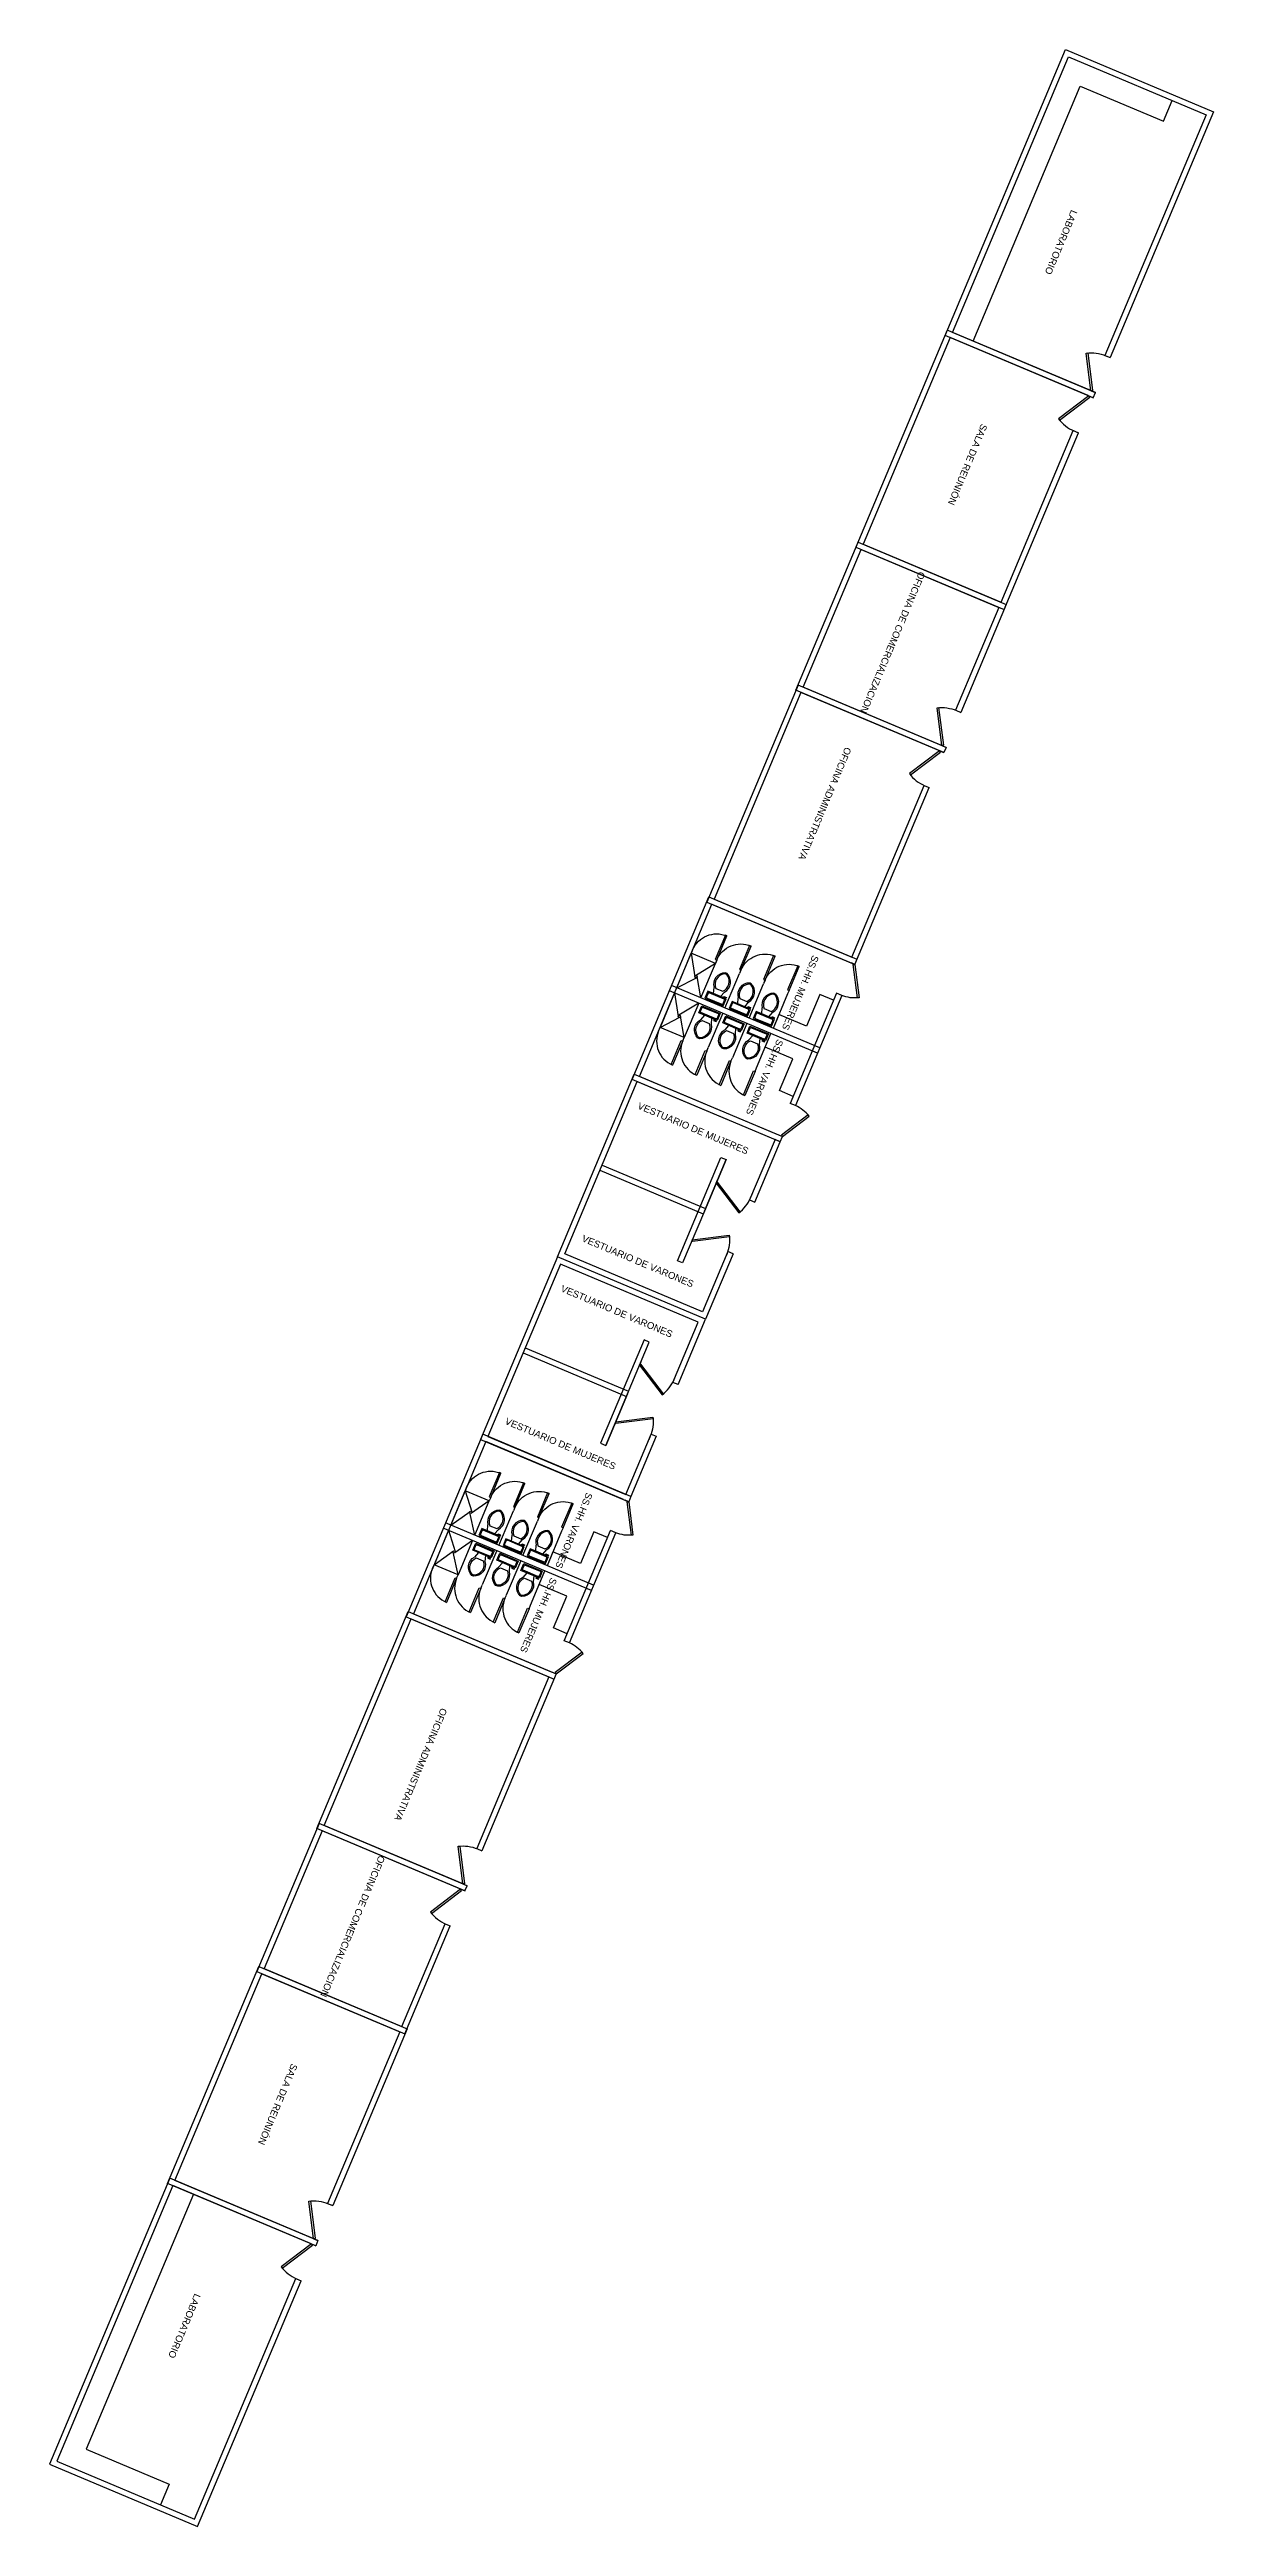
# Model space of a CAD drawing. Header units: metres. Extents: x 2572 to 5235, y 1556 to 2684.
# Drawn here: x 3270 to 3301.2, y 2311.8 to 2378.1 of the extents above; entities that cross this region are included whole.
import ezdxf

# ---------------------------------------------------------------- set-up
doc = ezdxf.new("R2010")
doc.units = ezdxf.units.M
doc.layers.add('ROTULO', color=7, linetype='Continuous', lineweight=18)
doc.styles.add('arial', font='arial.ttf')

msp = doc.modelspace()

# ---------------------------------------------------------------- texts
at = {"layer": 'ROTULO', "color": 7, "lineweight": -3, "style": 'arial'}
for s, rotation, p in [('LABORATORIO', 247.18474, (3297.364, 2373.801)), ('SALA DE REUNIÓN ', 247.18474, (3294.955, 2368.075)), ('OFICINA DE COMERCIALIZACION', 247.18474, (3293.292, 2364.122)), ('OFICINA ADMINISTRATIVA ', 247.18474, (3291.317, 2359.426)), ('SS.HH. MUJERES', 247.18474, (3290.446, 2353.857)), ('SS.HH. VARONES', 247.18474, (3289.494, 2351.606)), ('VESTUARIO DE MUJERES', 337.18474, (3285.74, 2349.741)), ('VESTUARIO DE VARONES', 337.18474, (3284.247, 2346.192)), ('VESTUARIO DE VARONES', 337.18474, (3283.683, 2344.851)), ('VESTUARIO DE MUJERES', 337.18474, (3282.19, 2341.302)), ('SS.HH. VARONES', 247.18474, (3284.392, 2339.479)), ('SS.HH. MUJERES', 247.18474, (3283.438, 2337.198)), ('OFICINA ADMINISTRATIVA ', 247.18474, (3280.5, 2333.712)), ('OFICINA DE COMERCIALIZACION', 247.18474, (3278.84, 2329.767)), ('SALA DE REUNIÓN ', 247.18474, (3276.496, 2324.195)), ('LABORATORIO', 247.18474, (3273.907, 2318.04))]:
    msp.add_text(s, height=0.18248, rotation=rotation, dxfattribs=at).set_placement(p)

# ---------------------------------------------------------------- blocks, each defined once
blk = doc.blocks.new('*U16')
for p, q in [((-8, 4), (-14, 6)), ((-14, -4), (-14, 4)), ((-9.5, 7), (-9.5, 10)), ((-9.5, 10), (-8.5, 10)), ((-8, 7), (-9.5, 7)), ((-8.5, 10), (-8.5, 8)), ((-8.5, 8), (-8, 8)), ((-8, -4), (-14, -6)), ((-6, -9.5), (-2, -9.5))]:
    blk.add_line(p, q)
blk.add_lwpolyline([(-8, -10.5), (0, -10.5), (0, 10.5), (-8, 10.5)], close=True)
for points in [[(-7, 8.5), (-7, -8.5)], [(-2, 9.5), (-6, 9.5)], [(-1, -8.5), (-1, 8.5)]]:
    blk.add_lwpolyline(points)
for centre, radius, start, end in [((-29, -0.1), 4, 164.9681, 195.247), ((-21.6, -3.6), 12.2, 51.5766, 158.079), ((-27.9, -0.1), 4, 155.8394, 204.3757), ((-21.8, -4.2), 11.3, 46.4753, 149.0544), ((-6.1, 8.6), 0.884, 81.9774, 188.2376), ((-1.9, 8.6), 0.884, 351.9774, 98.2376), ((-21.6, 3.5), 12.2, 202.136, 308.6382), ((-21.8, 4.2), 11.3, 211.1605, 313.7396), ((-6.1, -8.6), 0.884, 171.9774, 278.2376), ((-1.9, -8.6), 0.884, 261.9774, 8.2376)]:
    blk.add_arc(centre, radius, start, end)
blk = doc.blocks.new('*U17')
for p, q in [((0, 0), (0, -100)), ((700, 0), (700, -100))]:
    blk.add_line(p, q)
blk.add_lwpolyline([(0, 0), (0, 700), (43.75, 700), (43.75, 0)], close=True)
blk.add_arc((0, 0), 700, 0, 90)
blk = doc.blocks.new('*U21')
for p, q in [((0, 0), (0, 100)), ((900, 0), (900, 100))]:
    blk.add_line(p, q)
blk.add_lwpolyline([(0, 0), (779, -450), (801, -412), (22, 38)], close=True)
blk.add_arc((0, 0), 900, 330, 0)
blk = doc.blocks.new('*U22')
for p, q in [((0, 0), (0, 100)), ((1000, 0), (1000, 100))]:
    blk.add_line(p, q)
blk.add_lwpolyline([(0, 0), (866, -500), (888, -462), (22, 38)], close=True)
blk.add_arc((0, 0), 1000, 330, 0)
blk = doc.blocks.new('*U23')
for p, q in [((0, 0), (0, 5)), ((40, 0), (40, 5))]:
    blk.add_line(p, q)
blk.add_lwpolyline([(0, 0), (34.6, -20), (35.5, -18.5), (0.9, 1.5)], close=True)
blk.add_arc((0, 0), 40, 330, 0)

# ---------------------------------------------------------------- linework, layer by layer
for p, q in [((3293.986, 2370.425), (3297.205, 2378.076)), ((3294.183, 2370.505), (3297.285, 2377.879)), ((3297.205, 2378.076), (3301.168, 2376.409)), ((3297.285, 2377.879), (3300.972, 2376.328)), ((3300.972, 2376.328), (3298.263, 2369.891)), ((3301.168, 2376.409), (3298.402, 2369.833)), ((3294.044, 2370.564), (3291.602, 2364.756)), ((3294.125, 2370.367), (3291.798, 2364.837)), ((3297.95, 2368.758), (3293.986, 2370.425)), ((3298.008, 2368.896), (3294.044, 2370.564)), ((3297.812, 2368.816), (3294.125, 2370.367)), ((3297.87, 2368.954), (3294.183, 2370.505)), ((3295.485, 2363.286), (3297.418, 2367.88)), ((3295.565, 2363.089), (3297.556, 2367.821)), ((3289.992, 2360.931), (3291.66, 2364.895)), ((3290.189, 2361.011), (3291.74, 2364.698)), ((3291.602, 2364.756), (3295.565, 2363.089)), ((3291.66, 2364.895), (3295.623, 2363.227)), ((3291.74, 2364.698), (3295.427, 2363.147)), ((3291.798, 2364.837), (3295.485, 2363.286)), ((3295.427, 2363.147), (3294.269, 2360.397)), ((3295.623, 2363.227), (3294.408, 2360.339)), ((3290.051, 2361.069), (3287.608, 2355.262)), ((3294.014, 2359.402), (3290.051, 2361.069)), ((3293.876, 2359.46), (3290.189, 2361.011)), ((3290.131, 2360.873), (3287.804, 2355.342)), ((3293.956, 2359.264), (3289.992, 2360.931)), ((3293.818, 2359.322), (3290.131, 2360.873)), ((3291.491, 2353.791), (3293.424, 2358.385)), ((3291.571, 2353.595), (3293.562, 2358.327)), ((3285.611, 2350.515), (3287.666, 2355.401)), ((3285.807, 2350.595), (3287.746, 2355.204)), ((3287.608, 2355.262), (3291.571, 2353.595)), ((3287.666, 2355.401), (3291.629, 2353.733)), ((3287.746, 2355.204), (3291.433, 2353.653)), ((3287.804, 2355.342), (3291.491, 2353.791)), ((3291.084, 2352.824), (3289.843, 2349.874)), ((3291.222, 2352.765), (3289.981, 2349.816)), ((3283.614, 2345.768), (3285.669, 2350.654)), ((3283.81, 2345.848), (3285.749, 2350.457)), ((3289.574, 2348.848), (3285.611, 2350.515)), ((3285.669, 2350.654), (3289.632, 2348.986)), ((3285.749, 2350.457), (3289.436, 2348.906)), ((3289.494, 2349.044), (3285.807, 2350.595)), ((3283.614, 2345.768), (3281.559, 2340.883)), ((3287.577, 2344.101), (3283.614, 2345.768)), ((3287.577, 2344.101), (3283.614, 2345.768)), ((3287.497, 2344.297), (3283.81, 2345.848)), ((3288.176, 2345.91), (3287.497, 2344.297)), ((3288.314, 2345.852), (3287.577, 2344.101)), ((3283.694, 2345.572), (3281.755, 2340.963)), ((3287.381, 2344.021), (3283.694, 2345.572)), ((3286.702, 2342.408), (3287.381, 2344.021)), ((3286.841, 2342.35), (3287.577, 2344.101)), ((3281.617, 2341.021), (3279.562, 2336.136)), ((3281.697, 2340.825), (3279.758, 2336.216)), ((3281.559, 2340.883), (3285.522, 2339.216)), ((3285.58, 2339.354), (3281.617, 2341.021)), ((3285.384, 2339.274), (3281.697, 2340.825)), ((3281.755, 2340.963), (3285.442, 2339.412)), ((3283.794, 2335.494), (3285.035, 2338.444)), ((3283.932, 2335.436), (3285.173, 2338.386)), ((3277.177, 2330.467), (3279.62, 2336.274)), ((3277.373, 2330.547), (3279.7, 2336.078)), ((3279.562, 2336.136), (3283.525, 2334.468)), ((3279.62, 2336.274), (3283.583, 2334.607)), ((3279.7, 2336.078), (3283.387, 2334.527)), ((3279.758, 2336.216), (3283.445, 2334.665)), ((3283.387, 2334.527), (3281.454, 2329.933)), ((3283.583, 2334.607), (3281.593, 2329.874)), ((3277.235, 2330.605), (3275.568, 2326.642)), ((3281.199, 2328.938), (3277.235, 2330.605)), ((3281.06, 2328.996), (3277.373, 2330.547)), ((3277.315, 2330.409), (3275.764, 2326.722)), ((3281.14, 2328.8), (3277.177, 2330.467)), ((3281.002, 2328.858), (3277.315, 2330.409)), ((3279.451, 2325.171), (3280.608, 2327.922)), ((3279.531, 2324.974), (3280.746, 2327.863)), ((3273.183, 2320.973), (3275.626, 2326.78)), ((3273.379, 2321.053), (3275.706, 2326.584)), ((3275.568, 2326.642), (3279.531, 2324.974)), ((3275.626, 2326.78), (3279.589, 2325.113)), ((3275.706, 2326.584), (3279.393, 2325.033)), ((3275.764, 2326.722), (3279.451, 2325.171)), ((3279.393, 2325.033), (3277.46, 2320.438)), ((3279.589, 2325.113), (3277.599, 2320.38)), ((3273.241, 2321.111), (3270.023, 2313.461)), ((3273.321, 2320.915), (3270.219, 2313.541)), ((3277.146, 2319.306), (3273.183, 2320.973)), ((3277.205, 2319.444), (3273.241, 2321.111)), ((3277.008, 2319.364), (3273.321, 2320.915)), ((3277.066, 2319.502), (3273.379, 2321.053)), ((3273.906, 2311.99), (3276.614, 2318.428)), ((3273.986, 2311.793), (3276.753, 2318.369)), ((3270.023, 2313.461), (3273.986, 2311.793)), ((3270.219, 2313.541), (3273.906, 2311.99))]:
    msp.add_line(p, q)
for points in [[(3294.736, 2370.273), (3297.605, 2377.094), (3299.828, 2376.159), (3300.061, 2376.712)], [(3298.264, 2369.891), (3298.402, 2369.833)], [(3297.95, 2368.758), (3298.008, 2368.896)], [(3297.418, 2367.88), (3297.556, 2367.821)], [(3294.27, 2360.397), (3294.408, 2360.339)], [(3294.014, 2359.402), (3293.956, 2359.264)], [(3293.424, 2358.385), (3293.562, 2358.327)], [(3286.806, 2352.969), (3286.806, 2352.969), (3287.193, 2353.891)], [(3287.839, 2353.619), (3287.193, 2353.891)], [(3287.193, 2353.891), (3287.294, 2353.261)], [(3286.806, 2352.969), (3287.338, 2353.238)], [(3287.839, 2353.619), (3287.308, 2353.292)], [(3287.451, 2352.698), (3287.355, 2353.271)], [(3287.451, 2352.698), (3287.451, 2352.698), (3287.839, 2353.619)], [(3288.096, 2352.426), (3288.096, 2352.426), (3288.484, 2353.348)], [(3288.741, 2352.155), (3288.741, 2352.155), (3289.129, 2353.076)], [(3286.747, 2352.831), (3286.747, 2352.831), (3286.36, 2351.909)], [(3290.573, 2351.221), (3286.609, 2352.889)], [(3290.631, 2351.36), (3286.667, 2353.027)], [(3286.747, 2352.831), (3286.848, 2352.201)], [(3287.393, 2352.559), (3286.863, 2352.232)], [(3287.393, 2352.559), (3287.393, 2352.559), (3287.005, 2351.637)], [(3289.774, 2352.805), (3289.387, 2351.883)], [(3291.004, 2352.634), (3290.636, 2352.789), (3290.279, 2351.942), (3289.542, 2352.252), (3289.387, 2351.883)], [(3291.222, 2352.765), (3291.084, 2352.824)], [(3286.36, 2351.909), (3286.893, 2352.178)], [(3287.005, 2351.637), (3286.36, 2351.909)], [(3287.005, 2351.637), (3286.909, 2352.211)], [(3288.038, 2352.288), (3288.038, 2352.288), (3287.65, 2351.366)], [(3288.683, 2352.016), (3288.683, 2352.016), (3288.295, 2351.095)], [(3288.941, 2350.823), (3289.328, 2351.745)], [(3289.923, 2350.063), (3289.554, 2350.219), (3289.911, 2351.066), (3289.173, 2351.376), (3289.328, 2351.745)], [(3289.981, 2349.816), (3289.843, 2349.874)], [(3287.545, 2346.989), (3288.126, 2348.372), (3287.545, 2346.989), (3286.963, 2345.607), (3286.825, 2345.665), (3287.988, 2348.43), (3288.126, 2348.372)], [(3288.896, 2347.235), (3289.574, 2348.848), (3289.436, 2348.906), (3288.757, 2347.293), (3288.896, 2347.235)], [(3289.574, 2348.848), (3289.632, 2348.986)], [(3284.75, 2348.084), (3287.516, 2346.92)], [(3284.809, 2348.222), (3287.574, 2347.059)], [(3288.314, 2345.852), (3288.176, 2345.91)], [(3282.695, 2343.198), (3285.461, 2342.035)], [(3282.753, 2343.337), (3285.519, 2342.173)], [(3285.49, 2342.104), (3284.908, 2340.721), (3285.49, 2342.104), (3286.071, 2343.487), (3285.933, 2343.545), (3284.77, 2340.78), (3284.908, 2340.721)], [(3286.841, 2342.35), (3286.702, 2342.408)], [(3286.259, 2340.967), (3285.58, 2339.354), (3285.442, 2339.412), (3286.121, 2341.025), (3286.259, 2340.967)], [(3280.757, 2338.589), (3280.757, 2338.589), (3281.144, 2339.511)], [(3281.79, 2339.24), (3281.144, 2339.511)], [(3281.144, 2339.511), (3281.324, 2338.942)], [(3281.79, 2339.24), (3281.313, 2338.908)], [(3281.402, 2338.318), (3281.402, 2338.318), (3281.79, 2339.24)], [(3285.58, 2339.354), (3285.522, 2339.216)], [(3284.524, 2336.842), (3280.56, 2338.509)], [(3284.582, 2336.98), (3280.618, 2338.648)], [(3280.757, 2338.589), (3281.278, 2338.958)], [(3281.402, 2338.318), (3281.265, 2338.926)], [(3282.047, 2338.047), (3282.047, 2338.047), (3282.435, 2338.968)], [(3282.692, 2337.775), (3282.692, 2337.775), (3283.08, 2338.697)], [(3280.698, 2338.451), (3280.698, 2338.451), (3280.311, 2337.529)], [(3280.311, 2337.529), (3280.832, 2337.898)], [(3280.698, 2338.451), (3280.879, 2337.882)], [(3280.956, 2337.258), (3280.819, 2337.866)], [(3281.344, 2338.18), (3280.867, 2337.848)], [(3281.344, 2338.18), (3281.344, 2338.18), (3280.956, 2337.258)], [(3281.989, 2337.908), (3281.989, 2337.908), (3281.601, 2336.987)], [(3283.725, 2338.426), (3283.337, 2337.504)], [(3284.955, 2338.255), (3284.586, 2338.41), (3284.23, 2337.562), (3283.493, 2337.872), (3283.337, 2337.504)], [(3285.173, 2338.386), (3285.035, 2338.444)], [(3280.956, 2337.258), (3280.311, 2337.529)], [(3282.634, 2337.637), (3282.634, 2337.637), (3282.246, 2336.715)], [(3282.892, 2336.444), (3283.279, 2337.365)], [(3283.874, 2335.684), (3283.505, 2335.839), (3283.862, 2336.687), (3283.124, 2336.997), (3283.279, 2337.365)], [(3283.932, 2335.436), (3283.794, 2335.494)], [(3281.454, 2329.933), (3281.593, 2329.874)], [(3281.14, 2328.8), (3281.199, 2328.938)], [(3280.608, 2327.921), (3280.746, 2327.863)], [(3273.874, 2320.682), (3271.005, 2313.861), (3273.228, 2312.926), (3272.995, 2312.373)], [(3277.46, 2320.438), (3277.599, 2320.38)], [(3277.205, 2319.444), (3277.146, 2319.306)], [(3276.614, 2318.427), (3276.753, 2318.369)]]:
    msp.add_lwpolyline(points)
for centre in [(3287.325, 2353.265), (3286.879, 2352.205), (3281.295, 2338.933), (3280.849, 2337.873)]:
    msp.add_circle(centre, 0.0307)

# ---------------------------------------------------------------- block references
for name, p, xscale, yscale, zscale, rotation in [('*U23', (3297.891, 2368.945), -0.0254, 0.0254, 0.0254, 247.1847422455132), ('*U23', (3297.833, 2368.807), 0.0254, 0.0254, 0.0254, 247.1847422455132), ('*U23', (3293.898, 2359.451), -0.0254, 0.0254, 0.0254, 247.1847422455132), ('*U23', (3293.84, 2359.313), 0.0254, 0.0254, 0.0254, 247.1847422455132), ('*U17', (3287.877, 2353.711), -0.001, 0.0009999999999999998, 0.001, 337.1847422455132), ('*U17', (3288.523, 2353.44), -0.001, 0.0009999999999999998, 0.001, 337.1847422455132), ('*U17', (3289.168, 2353.169), -0.001, 0.0009999999999999998, 0.001, 337.1847422455132), ('*U17', (3289.813, 2352.897), -0.001, 0.0009999999999999998, 0.001, 337.1847422455132), ('*U16', (3287.807, 2352.586), 0.0254, 0.0254, 0.0254, 247.1847422455132), ('*U16', (3288.452, 2352.315), 0.0254, 0.0254, 0.0254, 247.1847422455132), ('*U21', (3291.571, 2353.595), -0.0009999999999999998, 0.0009999999999999998, 0.001, 67.18474224551322), ('*U16', (3287.722, 2352.383), -0.0254, 0.0254, 0.0254, 247.1847422455132), ('*U16', (3289.098, 2352.043), 0.0254, 0.0254, 0.0254, 247.1847422455132), ('*U17', (3286.966, 2351.545), 0.0009999999999999998, 0.0009999999999999998, 0.0009999999999999998, 157.1847422455132), ('*U16', (3288.367, 2352.111), -0.0254, 0.0254, 0.0254, 247.1847422455132), ('*U16', (3289.012, 2351.84), -0.0254, 0.0254, 0.0254, 247.1847422455132), ('*U17', (3287.611, 2351.274), 0.0009999999999999998, 0.0009999999999999998, 0.0009999999999999998, 157.1847422455132), ('*U17', (3288.257, 2351.002), 0.0009999999999999998, 0.0009999999999999998, 0.0009999999999999998, 157.1847422455132), ('*U17', (3288.902, 2350.731), 0.0009999999999999998, 0.0009999999999999998, 0.0009999999999999998, 157.1847422455132), ('*U21', (3289.632, 2348.986), 0.0009999999999999998, 0.0009999999999999998, 0.0009999999999999998, 67.18474224551325), ('*U22', (3287.86, 2347.739), 0.001, 0.001, 0.001, 337.1847422455132), ('*U22', (3287.221, 2346.22), -0.0009999999999999998, 0.0009999999999999998, 0.001, 157.1847422455131), ('*U22', (3285.814, 2342.874), 0.001, 0.001, 0.001, 337.1847422445603), ('*U22', (3285.175, 2341.355), -0.001, 0.001, 0.001, 157.1847422445603), ('*U17', (3281.828, 2339.332), -0.001, 0.001, 0.001, 337.1847422445603), ('*U17', (3282.474, 2339.061), -0.001, 0.001, 0.001, 337.1847422445603), ('*U17', (3283.119, 2338.789), -0.001, 0.001, 0.001, 337.1847422445603), ('*U17', (3283.764, 2338.518), -0.001, 0.001, 0.001, 337.1847422445603), ('*U21', (3285.522, 2339.216), -0.001, 0.001, 0.001, 67.1847422445603), ('*U16', (3281.758, 2338.206), 0.0254, 0.0254, 0.0254, 247.1847422445603), ('*U16', (3282.403, 2337.935), 0.0254, 0.0254, 0.0254, 247.1847422445603), ('*U16', (3283.048, 2337.664), 0.0254, 0.0254, 0.0254, 247.1847422445603), ('*U16', (3281.672, 2338.003), -0.0254, 0.0254, 0.0254, 247.1847422445603), ('*U16', (3282.318, 2337.732), -0.0254, 0.0254, 0.0254, 247.1847422445603), ('*U17', (3280.917, 2337.166), 0.001, 0.001, 0.001, 157.1847422445603), ('*U17', (3281.562, 2336.894), 0.001, 0.001, 0.001, 157.1847422445603), ('*U16', (3282.963, 2337.46), -0.0254, 0.0254, 0.0254, 247.1847422445603), ('*U17', (3282.208, 2336.623), 0.001, 0.001, 0.001, 157.1847422445603), ('*U17', (3282.853, 2336.352), 0.001, 0.001, 0.001, 157.1847422445603), ('*U21', (3283.583, 2334.607), 0.001, 0.001, 0.001, 67.18474224456033), ('*U23', (3281.082, 2328.987), -0.0254, 0.0254, 0.0254, 247.1847422445603), ('*U23', (3281.024, 2328.849), 0.0254, 0.0254, 0.0254, 247.1847422445603), ('*U23', (3277.088, 2319.493), -0.0254, 0.0254, 0.0254, 247.1847422445603), ('*U23', (3277.029, 2319.355), 0.0254, 0.0254, 0.0254, 247.1847422445603)]:
    msp.add_blockref(name, p, dxfattribs=dict(xscale=xscale, yscale=yscale, zscale=zscale, rotation=rotation))

msp.set_redraw_order([(e.dxf.handle, doc.entitydb.next_handle()) for e in msp.query("TEXT MTEXT ATTDEF DIMENSION ARC_DIMENSION")])  # texts and dimensions are drawn at this point

doc.saveas('drawing.dxf')
